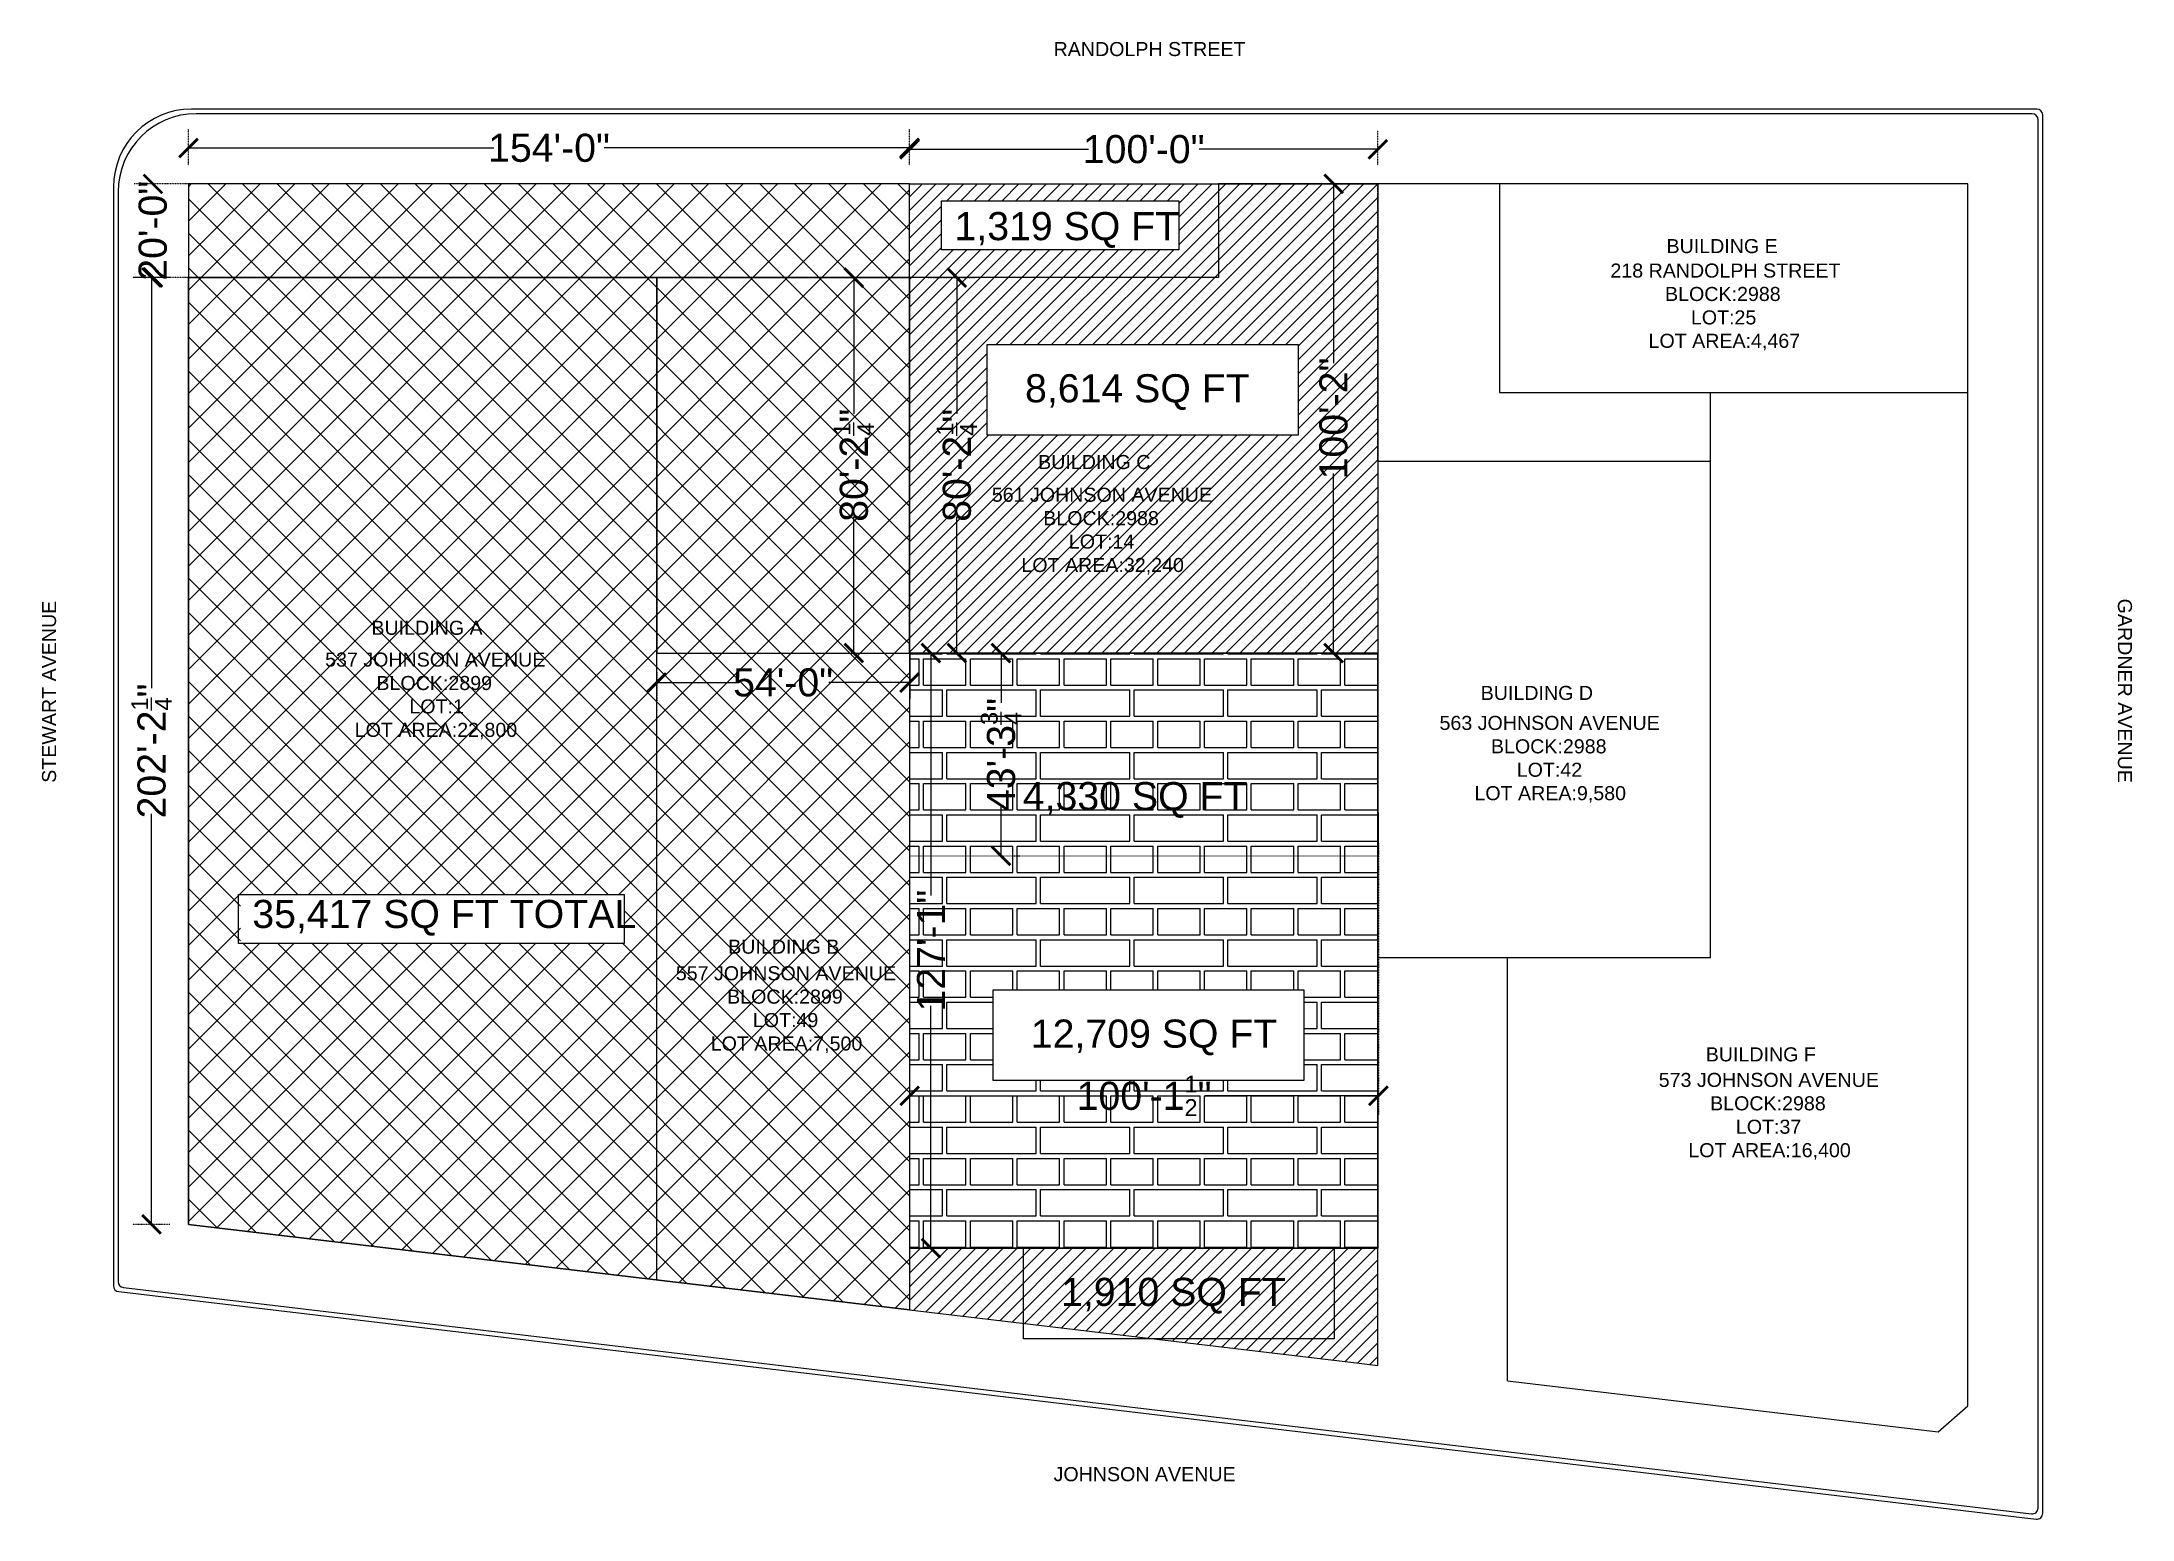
# Model space of a CAD drawing. Header units: inches. Extents: x -13840 to 30462, y 9839 to 187792.
# Drawn here: x -13840 to -8482, y 98911 to 102696 of the extents above; entities that cross this region are included whole.
import ezdxf

# ---------------------------------------------------------------- set-up
doc = ezdxf.new("R2010")
doc.units = ezdxf.units.IN
doc.header["$MEASUREMENT"] = 0
for name, pattern in [('DASHED', [0.75, 0.5, -0.25]), ('DOT2', [0.125, 0, -0.125]), ('PHANTOM2', [1.25, 0.625, -0.125, 0.125, -0.125, 0.125, -0.125])]:
    doc.linetypes.add(name, pattern=pattern)
for name, color, linetype in [('a-plan-iden', 5, 'Continuous'), ('a-plan-note', 4, 'Continuous'), ('a-plan-ovrhd', 8, 'DASHED'), ('a-site-curb', 8, 'Continuous')]:
    doc.layers.add(name, color=color, linetype=linetype)
doc.styles.add('CWALL - ANNO', font='swiss.ttf')
doc.dimstyles.new('CWALL - ANNO', dxfattribs={"dimscale": 0, "dimtxt": 0.09375, "dimasz": 0.0625, "dimexe": 0.0625, "dimexo": 0.0625, "dimgap": 0, "dimtad": 0, "dimzin": 3, "dimdsep": 46, "dimlunit": 4, "dimtxsty": 'CWALL - ANNO', "dimblk": 'ARCHTICK', "dimblk1": 'ARCHTICK', "dimblk2": 'ARCHTICK', "dimcen": 0.09, "dimadec": 0, "dimazin": 0, "dimtfac": 0.6, "dimtofl": 0, "dimtmove": 1, "dimatfit": 3, "dimfxl": 1, "dimtolj": 1, "dimtzin": 0, "dimarcsym": 0})

msp = doc.modelspace()

# ---------------------------------------------------------------- texts
at = {"layer": 'a-plan-note', "attachment_point": 1, "style": 'CWALL - ANNO'}
for s, width, insert, char_height in [('RANDOLPH STREET', 518.13168, (-11246.632, 102695.566), 36), ('1,319 SQ FT', 634.2827, (-11500.554, 102259.845), 72), ('\\pi193.77783;BUILDING E', 657.86116, (-9869.664, 102190.696), 36), ('\\pi47.38272;218 RANDOLPH STREET\\P\\pi187.42345;BLOCK:2988\\P\\pi253.65563;LOT:25\\P\\pi145.14239;LOT AREA:4,467', 657.86116, (-9867.072, 102128.034), 36), ('8,614 SQ FT', 634.2827, (-11319.803, 101844.396), 72), ('\\pi191.82264;BUILDING C', 657.86116, (-11478.076, 101637.413), 36), ('\\pi55.69229;561 JOHNSON AVENUE\\P\\pi187.42345;BLOCK:2988\\P\\pi253.16683;LOT:14\\P\\pi131.45604;LOT AREA:32,240', 657.86116, (-11460.61, 101553.625), 36), ('\\pi192.80023;BUILDING A', 657.86116, (-13187.634, 101212.661), 36), ('\\pi55.69229;537 JOHNSON AVENUE\\P\\pi187.17905;BLOCK:2899\\P\\pi271.49677;LOT:1\\P\\pi131.45604;LOT AREA:22,800', 657.86116, (-13169.156, 101131.228), 36), ('\\pi192.06704;BUILDING D', 657.86116, (-10344.106, 101045.806), 36), ('\\pi55.69229;563 JOHNSON AVENUE\\P\\pi187.42345;BLOCK:2988\\P\\pi253.65563;LOT:42\\P\\pi145.14239;LOT AREA:9,580', 657.86116, (-10313.314, 100968.993), 36), ('4,330 SQ FT', 634.2827, (-11325.57, 100799.402), 72), ('35,417 SQ FT TOTAL', 950.25015, (-13300.159, 100497.525), 72), ('\\pi193.04463;BUILDING B', 657.86116, (-12273.554, 100395.631), 36), ('\\pi55.69229;557 JOHNSON AVENUE\\P\\pi187.17905;BLOCK:2899\\P\\pi253.16683;LOT:49\\P\\pi145.14239;LOT AREA:7,500', 657.86116, (-12270.422, 100327.595), 36), ('12,709 SQ FT', 634.2827, (-11304.965, 100190.91), 72), ('\\pi194.75543;BUILDING F', 657.86116, (-9770.088, 100119.716), 36), ('\\pi55.69229;573 JOHNSON AVENUE\\P\\pi187.42345;BLOCK:2988\\P\\pi253.41123;LOT:37\\P\\pi131.45604;LOT AREA:16,400', 657.86116, (-9751.575, 100054.291), 36), ('1,910 SQ FT', 634.2827, (-11227.4, 99529.107), 72), ('JOHNSON AVENUE', 518.13168, (-11246.632, 99044.107), 36)]:
    msp.add_mtext_dynamic_manual_height_columns(s, width=width, gutter_width=60, heights=[0], dxfattribs=dict(at, insert=insert, char_height=char_height))
at = {"layer": 'a-plan-note', "char_height": 36, "attachment_point": 3, "style": 'CWALL - ANNO'}
for s, insert, rotation in [('STEWART AVENUE', (-13839.002, 101264.12), 90), ('GARDNER AVENUE', (-8483.027, 100797.225), 270)]:
    msp.add_mtext_dynamic_manual_height_columns(s, width=518.13168, gutter_width=60, heights=[0], dxfattribs=dict(at, insert=insert, rotation=rotation))

# ---------------------------------------------------------------- blocks, each defined once
blk = doc.blocks.new('_ArchTick')
at = {"color": 0, "const_width": 0.15}
blk.add_lwpolyline([(-0.5, -0.5), (0.5, 0.5)], dxfattribs=at)
blk = doc.blocks.new('*D129')
at = {"layer": 'a-plan-iden', "color": 0, "linetype": 'DOT2', "lineweight": -2, "transparency": 16777216}
for p, q in [((-11615.7, 102380.1), (-11615.7, 102468.7)), ((-10415.6, 102380.1), (-10415.6, 102468.7))]:
    blk.add_line(p, q, dxfattribs=at)
at = {"layer": 'a-plan-iden', "color": 0, "lineweight": -2, "transparency": 16777216}
for p, q in [((-11615.7, 102420.7), (-11157.4, 102420.7)), ((-10415.6, 102420.7), (-10873.9, 102420.7))]:
    blk.add_line(p, q, dxfattribs=at)
at = {"layer": 'Defpoints', "color": 0, "transparency": 16777216}
for p in [(-10415.6, 102420.7), (-11615.7, 102332.1), (-10415.6, 102332.1)]:
    blk.add_point(p, dxfattribs=at)
at = {"layer": 'a-plan-iden', "color": 0, "lineweight": -2, "transparency": 16777216, "xscale": 48, "yscale": 48, "zscale": 48, "rotation": 180}
blk.add_blockref('_ArchTick', (-11615.7, 102420.7), dxfattribs=at)
at = {"layer": 'a-plan-iden', "color": 0, "lineweight": -2, "transparency": 16777216, "xscale": 48, "yscale": 48, "zscale": 48}
blk.add_blockref('_ArchTick', (-10415.6, 102420.7), dxfattribs=at)
at = {"layer": 'a-plan-iden', "color": 0, "transparency": 16777216, "insert": (-11015.7, 102420.7), "char_height": 72, "attachment_point": 5, "style": 'CWALL - ANNO'}
blk.add_mtext('\\A1;100\'-0"', dxfattribs=at)
blk = doc.blocks.new('*D130')
at = {"layer": 'a-plan-iden', "color": 0, "linetype": 'DOT2', "lineweight": -2, "transparency": 16777216}
for p, q in [((-13463.8, 102380.1), (-13463.8, 102472.1)), ((-11615.7, 102380.1), (-11615.7, 102472.1))]:
    blk.add_line(p, q, dxfattribs=at)
at = {"layer": 'a-plan-iden', "color": 0, "lineweight": -2, "transparency": 16777216}
for p, q in [((-13463.8, 102424.1), (-12681.5, 102424.1)), ((-11615.7, 102424.1), (-12398, 102424.1))]:
    blk.add_line(p, q, dxfattribs=at)
at = {"layer": 'Defpoints', "color": 0, "transparency": 16777216}
for p in [(-13463.8, 102424.1), (-13463.8, 102332.1), (-11615.7, 102332.1)]:
    blk.add_point(p, dxfattribs=at)
at = {"layer": 'a-plan-iden', "color": 0, "lineweight": -2, "transparency": 16777216, "xscale": 48, "yscale": 48, "zscale": 48, "rotation": 180}
blk.add_blockref('_ArchTick', (-13463.8, 102424.1), dxfattribs=at)
at = {"layer": 'a-plan-iden', "color": 0, "lineweight": -2, "transparency": 16777216, "xscale": 48, "yscale": 48, "zscale": 48}
blk.add_blockref('_ArchTick', (-11615.7, 102424.1), dxfattribs=at)
at = {"layer": 'a-plan-iden', "color": 0, "transparency": 16777216, "insert": (-12539.7, 102424.1), "char_height": 72, "attachment_point": 5, "style": 'CWALL - ANNO'}
blk.add_mtext('\\A1;154\'-0"', dxfattribs=at)
blk = doc.blocks.new('*D131')
at = {"layer": 'a-plan-iden', "color": 0, "linetype": 'DOT2', "lineweight": -2, "transparency": 16777216}
for p, q in [((-13511.8, 102092.2), (-13606.4, 102092.2)), ((-13511.8, 99666), (-13606.4, 99666))]:
    blk.add_line(p, q, dxfattribs=at)
at = {"layer": 'a-plan-iden', "color": 0, "lineweight": -2, "transparency": 16777216}
for p, q in [((-13558.4, 102092.2), (-13558.4, 101039.9)), ((-13558.4, 99666), (-13558.4, 100718.3))]:
    blk.add_line(p, q, dxfattribs=at)
at = {"layer": 'Defpoints', "color": 0, "transparency": 16777216}
for p in [(-13463.8, 102092.2), (-13558.4, 99666), (-13463.8, 99666)]:
    blk.add_point(p, dxfattribs=at)
at = {"layer": 'a-plan-iden', "color": 0, "lineweight": -2, "transparency": 16777216, "xscale": 48, "yscale": 48, "zscale": 48}
for p, rotation in [((-13558.4, 102092.2), 90), ((-13558.4, 99666), 270)]:
    blk.add_blockref('_ArchTick', p, dxfattribs=dict(at, rotation=rotation))
at = {"layer": 'a-plan-iden', "color": 0, "transparency": 16777216, "insert": (-13558.4, 100879.1), "char_height": 72, "attachment_point": 5, "rotation": 90, "style": 'CWALL - ANNO'}
blk.add_mtext('\\A1;202\'-2{\\H0.6x;\\S1/4;}"', dxfattribs=at)
blk = doc.blocks.new('*D132')
at = {"layer": 'a-plan-iden', "color": 0, "linetype": 'DOT2', "lineweight": -2, "transparency": 16777216}
for p, q in [((-11567.7, 102092.2), (-11446.7, 102092.2)), ((-11567.7, 101130), (-11446.7, 101130))]:
    blk.add_line(p, q, dxfattribs=at)
at = {"layer": 'a-plan-iden', "color": 0, "lineweight": -2, "transparency": 16777216}
for p, q in [((-11494.7, 102092.2), (-11494.7, 101743.2)), ((-11494.7, 101130), (-11494.7, 101478.9))]:
    blk.add_line(p, q, dxfattribs=at)
at = {"layer": 'Defpoints', "color": 0, "transparency": 16777216}
for p in [(-11615.7, 102092.2), (-11494.7, 102092.2), (-11615.7, 101130)]:
    blk.add_point(p, dxfattribs=at)
at = {"layer": 'a-plan-iden', "color": 0, "lineweight": -2, "transparency": 16777216, "xscale": 48, "yscale": 48, "zscale": 48}
for p, rotation in [((-11494.7, 102092.2), 90), ((-11494.7, 101130), 270)]:
    blk.add_blockref('_ArchTick', p, dxfattribs=dict(at, rotation=rotation))
at = {"layer": 'a-plan-iden', "color": 0, "transparency": 16777216, "insert": (-11494.7, 101611.1), "char_height": 72, "attachment_point": 5, "rotation": 90, "style": 'CWALL - ANNO'}
blk.add_mtext('\\A1;80\'-2{\\H0.6x;\\S1/4;}"', dxfattribs=at)
blk = doc.blocks.new('*D133')
at = {"layer": 'a-plan-iden', "color": 0, "linetype": 'DOT2', "lineweight": -2, "transparency": 16777216}
for p, q in [((-10463.6, 102332.1), (-10577, 102332.1)), ((-10463.7, 101130), (-10577, 101130))]:
    blk.add_line(p, q, dxfattribs=at)
at = {"layer": 'a-plan-iden', "color": 0, "lineweight": -2, "transparency": 16777216}
for p, q in [((-10529, 102332.1), (-10529, 101872.3)), ((-10529, 101130), (-10529, 101589.7))]:
    blk.add_line(p, q, dxfattribs=at)
at = {"layer": 'Defpoints', "color": 0, "transparency": 16777216}
for p in [(-10415.6, 102332.1), (-10529, 101130), (-10415.7, 101130)]:
    blk.add_point(p, dxfattribs=at)
at = {"layer": 'a-plan-iden', "color": 0, "lineweight": -2, "transparency": 16777216, "xscale": 48, "yscale": 48, "zscale": 48}
for p, rotation in [((-10529, 102332.1), 90), ((-10529, 101130), 270)]:
    blk.add_blockref('_ArchTick', p, dxfattribs=dict(at, rotation=rotation))
at = {"layer": 'a-plan-iden', "color": 0, "transparency": 16777216, "insert": (-10529, 101731), "char_height": 72, "attachment_point": 5, "rotation": 90, "style": 'CWALL - ANNO'}
blk.add_mtext('\\A1;100\'-2"', dxfattribs=at)
blk = doc.blocks.new('*D134')
at = {"layer": 'a-plan-iden', "color": 0, "linetype": 'DOT2', "lineweight": -2, "transparency": 16777216}
for p, q in [((-11567.7, 101130), (-11512.8, 101130)), ((-11567.7, 99604.9), (-11512.8, 99604.9))]:
    blk.add_line(p, q, dxfattribs=at)
at = {"layer": 'a-plan-iden', "color": 0, "lineweight": -2, "transparency": 16777216}
for p, q in [((-11560.8, 101130), (-11560.8, 100508.7)), ((-11560.8, 99604.9), (-11560.8, 100226.2))]:
    blk.add_line(p, q, dxfattribs=at)
at = {"layer": 'Defpoints', "color": 0, "transparency": 16777216}
for p in [(-11615.7, 101130), (-11615.7, 99604.9), (-11560.8, 99604.9)]:
    blk.add_point(p, dxfattribs=at)
at = {"layer": 'a-plan-iden', "color": 0, "lineweight": -2, "transparency": 16777216, "xscale": 48, "yscale": 48, "zscale": 48}
for p, rotation in [((-11560.8, 101130), 90), ((-11560.8, 99604.9), 270)]:
    blk.add_blockref('_ArchTick', p, dxfattribs=dict(at, rotation=rotation))
at = {"layer": 'a-plan-iden', "color": 0, "transparency": 16777216, "insert": (-11560.8, 100367.5), "char_height": 72, "attachment_point": 5, "rotation": 90, "style": 'CWALL - ANNO'}
blk.add_mtext('\\A1;127\'-1"', dxfattribs=at)
blk = doc.blocks.new('*D135')
at = {"layer": 'a-plan-iden', "color": 0, "lineweight": -2, "transparency": 16777216}
for p, q in [((-11381.4, 101130), (-11381.4, 101002.7)), ((-11381.4, 100610.2), (-11381.4, 100737.4))]:
    blk.add_line(p, q, dxfattribs=at)
at = {"layer": 'a-plan-iden', "color": 0, "linetype": 'DOT2', "lineweight": -2, "transparency": 16777216}
for p, q in [((-11350, 101130), (-11333.4, 101130)), ((-11350, 100610.2), (-11333.4, 100610.2))]:
    blk.add_line(p, q, dxfattribs=at)
at = {"layer": 'Defpoints', "color": 0, "transparency": 16777216}
for p in [(-11398, 101130), (-11398, 100610.2), (-11381.4, 100610.2)]:
    blk.add_point(p, dxfattribs=at)
at = {"layer": 'a-plan-iden', "color": 0, "lineweight": -2, "transparency": 16777216, "xscale": 48, "yscale": 48, "zscale": 48}
for p, rotation in [((-11381.4, 101130), 90), ((-11381.4, 100610.2), 270)]:
    blk.add_blockref('_ArchTick', p, dxfattribs=dict(at, rotation=rotation))
at = {"layer": 'a-plan-iden', "color": 0, "transparency": 16777216, "insert": (-11381.4, 100870.1), "char_height": 72, "attachment_point": 5, "rotation": 90, "style": 'CWALL - ANNO'}
blk.add_mtext('\\A1;43\'-3{\\H0.6x;\\S3/4;}"', dxfattribs=at)
blk = doc.blocks.new('*D136')
at = {"layer": 'a-plan-iden', "color": 0, "linetype": 'DOT2', "lineweight": -2, "transparency": 16777216}
for p, q in [((-11615.5, 100638.9), (-11615.5, 99947.5)), ((-10414, 100643.4), (-10414, 99947.5))]:
    blk.add_line(p, q, dxfattribs=at)
at = {"layer": 'a-plan-iden', "color": 0, "lineweight": -2, "transparency": 16777216}
for p, q in [((-11615.5, 99995.5), (-11171.3, 99995.5)), ((-10414, 99995.5), (-10858.2, 99995.5))]:
    blk.add_line(p, q, dxfattribs=at)
at = {"layer": 'Defpoints', "color": 0, "transparency": 16777216}
for p in [(-11615.5, 100686.9), (-10414, 100691.4), (-10414, 99995.5)]:
    blk.add_point(p, dxfattribs=at)
at = {"layer": 'a-plan-iden', "color": 0, "lineweight": -2, "transparency": 16777216, "xscale": 48, "yscale": 48, "zscale": 48, "rotation": 180}
blk.add_blockref('_ArchTick', (-11615.5, 99995.5), dxfattribs=at)
at = {"layer": 'a-plan-iden', "color": 0, "lineweight": -2, "transparency": 16777216, "xscale": 48, "yscale": 48, "zscale": 48}
blk.add_blockref('_ArchTick', (-10414, 99995.5), dxfattribs=at)
at = {"layer": 'a-plan-iden', "color": 0, "transparency": 16777216, "insert": (-11014.7, 99995.5), "char_height": 72, "attachment_point": 5, "style": 'CWALL - ANNO'}
blk.add_mtext('\\A1;100\'-1{\\H0.6x;\\S1/2;}"', dxfattribs=at)
blk = doc.blocks.new('*D137')
at = {"layer": 'a-plan-iden', "color": 0, "linetype": 'DOT2', "lineweight": -2, "transparency": 16777216}
for p, q in [((-12263.8, 101082), (-12263.8, 101006.4)), ((-11615.7, 101082), (-11615.7, 101006.4))]:
    blk.add_line(p, q, dxfattribs=at)
at = {"layer": 'a-plan-iden', "color": 0, "lineweight": -2, "transparency": 16777216}
for p, q in [((-12263.8, 101054.4), (-12056.6, 101054.4)), ((-11615.7, 101054.4), (-11822.9, 101054.4))]:
    blk.add_line(p, q, dxfattribs=at)
at = {"layer": 'Defpoints', "color": 0, "transparency": 16777216}
for p in [(-12263.8, 101130), (-11615.7, 101130), (-11615.7, 101054.4)]:
    blk.add_point(p, dxfattribs=at)
at = {"layer": 'a-plan-iden', "color": 0, "lineweight": -2, "transparency": 16777216, "xscale": 48, "yscale": 48, "zscale": 48, "rotation": 180}
blk.add_blockref('_ArchTick', (-12263.8, 101054.4), dxfattribs=at)
at = {"layer": 'a-plan-iden', "color": 0, "lineweight": -2, "transparency": 16777216, "xscale": 48, "yscale": 48, "zscale": 48}
blk.add_blockref('_ArchTick', (-11615.7, 101054.4), dxfattribs=at)
at = {"layer": 'a-plan-iden', "color": 0, "transparency": 16777216, "insert": (-11939.8, 101054.4), "char_height": 72, "attachment_point": 5, "style": 'CWALL - ANNO'}
blk.add_mtext('\\A1;54\'-0"', dxfattribs=at)
blk = doc.blocks.new('*D138')
at = {"layer": 'a-plan-iden', "color": 0, "linetype": 'DOT2', "lineweight": -2, "transparency": 16777216}
for p, q in [((-11767.3, 102092.2), (-11710.6, 102092.2)), ((-11767.3, 101130), (-11710.6, 101130))]:
    blk.add_line(p, q, dxfattribs=at)
at = {"layer": 'a-plan-iden', "color": 0, "lineweight": -2, "transparency": 16777216}
for p, q in [((-11758.6, 102092.2), (-11758.6, 101743.2)), ((-11758.6, 101130), (-11758.6, 101478.9))]:
    blk.add_line(p, q, dxfattribs=at)
at = {"layer": 'Defpoints', "color": 0, "transparency": 16777216}
for p in [(-11815.3, 102092.2), (-11758.6, 102092.2), (-11815.3, 101130)]:
    blk.add_point(p, dxfattribs=at)
at = {"layer": 'a-plan-iden', "color": 0, "lineweight": -2, "transparency": 16777216, "xscale": 48, "yscale": 48, "zscale": 48}
for p, rotation in [((-11758.6, 102092.2), 90), ((-11758.6, 101130), 270)]:
    blk.add_blockref('_ArchTick', p, dxfattribs=dict(at, rotation=rotation))
at = {"layer": 'a-plan-iden', "color": 0, "transparency": 16777216, "insert": (-11758.6, 101611.1), "char_height": 72, "attachment_point": 5, "rotation": 90, "style": 'CWALL - ANNO'}
blk.add_mtext('\\A1;80\'-2{\\H0.6x;\\S1/4;}"', dxfattribs=at)
blk = doc.blocks.new('*D139')
at = {"layer": 'a-plan-iden', "color": 0, "linetype": 'DOT2', "lineweight": -2, "transparency": 16777216}
for p, q in [((-13327.9, 102332.1), (-13602.9, 102332.1)), ((-13327.9, 102092.2), (-13602.9, 102092.2))]:
    blk.add_line(p, q, dxfattribs=at)
at = {"layer": 'a-plan-iden', "color": 0, "lineweight": -2, "transparency": 16777216}
for p, q in [((-13554.9, 102332.1), (-13554.9, 102329.4)), ((-13554.9, 102092.2), (-13554.9, 102094.8))]:
    blk.add_line(p, q, dxfattribs=at)
at = {"layer": 'Defpoints', "color": 0, "transparency": 16777216}
for p in [(-13554.9, 102332.1), (-13279.9, 102332.1), (-13279.9, 102092.2)]:
    blk.add_point(p, dxfattribs=at)
at = {"layer": 'a-plan-iden', "color": 0, "lineweight": -2, "transparency": 16777216, "xscale": 48, "yscale": 48, "zscale": 48}
for p, rotation in [((-13554.9, 102332.1), 90), ((-13554.9, 102092.2), 270)]:
    blk.add_blockref('_ArchTick', p, dxfattribs=dict(at, rotation=rotation))
at = {"layer": 'a-plan-iden', "color": 0, "transparency": 16777216, "insert": (-13554.9, 102212.1), "char_height": 72, "attachment_point": 5, "rotation": 90, "style": 'CWALL - ANNO'}
blk.add_mtext('\\A1;20\'-0"', dxfattribs=at)

# ---------------------------------------------------------------- dimensions: what is measured, and where the dimension line sits
at = {"layer": 'a-plan-iden'}
for base, p1, p2, picture, middle in [((-13463.802, 102424.057), (-11615.692, 102332.065), (-13463.802, 102332.065), '*D130', (-12539.747, 102424.057)), ((-10415.636, 102420.717), (-11615.692, 102332.065), (-10415.636, 102332.065), '*D129', (-11015.664, 102420.717)), ((-11615.716, 101054.434), (-12263.792, 101129.957), (-11615.716, 101129.957), '*D137', (-11939.754, 101054.434)), ((-10414.016, 99995.457), (-11615.477, 100686.915), (-10414.016, 100691.416), '*D136', (-11014.747, 99995.457))]:
    dim = msp.add_linear_dim(base=base, p1=p1, p2=p2, dimstyle='CWALL - ANNO', dxfattribs=at)
    dim.commit()
    dim.dimension.update_dxf_attribs({"geometry": picture, "text_midpoint": middle})
for base, p1, p2, picture, middle in [((-13554.857, 102332.065), (-13279.944, 102092.166), (-13279.944, 102332.065), '*D139', (-13554.857, 102212.115)), ((-10529.042, 101129.957), (-10415.636, 102332.065), (-10415.659, 101129.957), '*D133', (-10529.042, 101731.011)), ((-13558.365, 99665.997), (-13463.802, 102092.166), (-13463.802, 99665.997), '*D131', (-13558.365, 100879.081)), ((-11758.585, 102092.166), (-11815.278, 101129.957), (-11815.278, 102092.166), '*D138', (-11758.585, 101611.061)), ((-11494.74, 102092.166), (-11615.716, 101129.957), (-11615.716, 102092.166), '*D132', (-11494.74, 101611.061)), ((-11560.766, 99604.946), (-11615.716, 101129.957), (-11615.692, 99604.946), '*D134', (-11560.766, 100367.451)), ((-11381.379, 100610.206), (-11398.045, 101129.957), (-11398.045, 100610.206), '*D135', (-11381.379, 100870.081))]:
    dim = msp.add_linear_dim(base=base, p1=p1, p2=p2, angle=90, dimstyle='CWALL - ANNO', dxfattribs=at)
    dim.commit()
    dim.dimension.update_dxf_attribs({"geometry": picture, "text_midpoint": middle})

# ---------------------------------------------------------------- hatches: boundary and pattern name
at = {"transparency": 33554483}
h = msp.add_hatch(dxfattribs=at)
h.set_pattern_fill('ANSI37', color=8, scale=500)
h.paths.add_polyline_path([(-13463.802, 102332.065), (-11615.692, 102332.065), (-11615.692, 99446.804), (-13463.802, 99665.997)])
h.paths.add_polyline_path([(-12347.381, 100510.963), (-12347.381, 100387.472), (-13330.359, 100387.472), (-13330.359, 100510.963)], flags=16)
h = msp.add_hatch(dxfattribs=at)
h.set_pattern_fill('ANSI31', color=8, scale=200)
h.paths.add_polyline_path([(-11416.526, 101688.15), (-11416.526, 101920.213), (-10619.768, 101920.213), (-10619.768, 101688.15)], flags=16)
h.paths.add_polyline_path([(-10415.659, 101129.957), (-11615.716, 101129.957), (-11615.692, 102332.065), (-10415.636, 102332.065)])
h.paths.add_polyline_path([(-10925.691, 102288.861), (-10925.691, 102163.042), (-11533.518, 102163.042), (-11533.518, 102288.861)], flags=16)
h = msp.add_hatch(dxfattribs=at)
h.set_pattern_fill('AR-BRELM', color=8, scale=30)
h.set_pattern_definition([(0, (0, -164.78), (0, 160.02), [228.75, -11.25]), (0, (0, -97.28), (0, 160.02), [228.75, -11.25]), (0, (60, -84.77), (0, 160.02), [108.75, -11.25]), (0, (60, -17.27), (0, 160.02), [108.75, -11.25]), (90, (0, -164.78), (-240, 1e-14), [67.5, -92.52]), (90, (-11.25, -164.78), (-240, 1e-14), [67.5, -92.52]), (90, (60, -84.77), (-120, 7e-15), [67.5, -92.52]), (90, (48.75, -84.77), (-120, 7e-15), [67.5, -92.52])])
h.paths.add_polyline_path([(-11615.692, 99604.912), (-10415.636, 99604.912), (-10415.636, 101129.957), (-11615.692, 101129.957)])
h.paths.add_polyline_path([(-10604.93, 100034.664), (-11401.688, 100034.664), (-11401.688, 100266.727), (-10604.93, 100266.727)], flags=16)
h = msp.add_hatch(dxfattribs=at)
h.set_pattern_fill('ANSI31', color=8, scale=200)
h.paths.add_polyline_path([(-11615.692, 99604.946), (-11615.692, 99446.804), (-10463.444, 99310.142), (-10415.636, 99304.472), (-10415.627, 99604.912)])

# ---------------------------------------------------------------- linework, layer by layer
for p, q in [((-9563.808, 101797.945), (-8903.834, 101797.945)), ((-9563.808, 101797.945), (-9563.808, 100349.122)), ((-9563.808, 101620.477), (-10415.636, 101620.477)), ((-10415.636, 101620.477), (-10415.636, 99604.912)), ((-10083.17, 100348.912), (-10415.636, 100348.912)), ((-9563.808, 100349.122), (-10083.17, 100349.122)), ((-10083.17, 99264.986), (-10083.17, 100348.912))]:
    msp.add_line(p, q)
for points in [[(-10083.17, 99265.04), (-8979.673, 99134.161), (-8903.834, 99201.084), (-8903.834, 102332.065), (-10823.736, 102332.065), (-10823.736, 102092.166), (-13463.802, 102092.166)], [(-10103.734, 102332.065), (-10103.734, 101797.945), (-9563.808, 101797.945)], [(-13463.802, 102092.166), (-13463.802, 99665.997), (-11615.692, 99446.804)], [(-12263.773, 99523.668), (-12263.764, 102092.166)], [(-12263.792, 101129.957), (-11615.716, 101129.957), (-11615.692, 99446.804)], [(-10415.636, 99604.912), (-11615.692, 99604.946)]]:
    msp.add_lwpolyline(points)
at = {"color": 8, "transparency": 33554483}
msp.add_lwpolyline([(-11324.124, 99604.924), (-10527.365, 99604.924), (-10527.365, 99372.861), (-11324.124, 99372.861)], close=True, dxfattribs=at)
at = {"layer": 'a-plan-iden'}
for p, q in [((-12263.764, 102092.166), (-12263.788, 101129.957)), ((-12263.788, 101129.957), (-10415.659, 101129.957))]:
    msp.add_line(p, q, dxfattribs=at)
for points in [[(-11615.692, 102332.065), (-13463.802, 102332.065), (-13463.802, 102092.166), (-11615.692, 102092.166)], [(-10415.659, 101129.957), (-11615.716, 101129.957), (-11615.692, 102332.065), (-10415.636, 102332.065)], [(-11533.518, 102288.861), (-10925.691, 102288.861), (-10925.691, 102163.042), (-11533.518, 102163.042)], [(-13463.802, 102092.166), (-11615.692, 102092.166), (-11615.692, 99446.804), (-13463.802, 99665.997)], [(-11416.526, 101920.213), (-10619.768, 101920.213), (-10619.768, 101688.15), (-11416.526, 101688.15)], [(-11615.692, 99604.912), (-10415.636, 99604.912), (-10415.659, 101129.957), (-11615.716, 101129.957)], [(-13335.268, 100510.963), (-12347.381, 100510.963), (-12347.381, 100386.095), (-13335.268, 100386.095)], [(-11401.688, 100266.727), (-10604.93, 100266.727), (-10604.93, 100034.664), (-11401.688, 100034.664)], [(-11615.692, 99604.946), (-11615.692, 99446.804), (-10463.444, 99310.142), (-10415.636, 99304.472), (-10415.627, 99604.912)]]:
    msp.add_lwpolyline(points, close=True, dxfattribs=at)
at = {"layer": 'a-plan-iden', "linetype": 'PHANTOM2', "const_width": 2}
msp.add_lwpolyline([(-11615.747, 100610.206), (-11613.92, 101129.957), (-10415.659, 101129.957), (-10413.712, 100610.206)], close=True, dxfattribs=at)
at = {"layer": 'a-plan-ovrhd'}
msp.add_line((-10415.636, 101620.477), (-10415.636, 102332.065), dxfattribs=at)
at = {"layer": 'a-site-curb'}
for points in [[(-8711.834, 98925.737), (-8711.834, 102508.94, 0.41421356), (-8726.834, 102523.94), (-13455.802, 102523.94, 0.41421356), (-13655.802, 102323.94), (-13655.802, 99508.62, 0.38004077), (-13642.569, 99493.724), (-8728.601, 98910.842, 0.44923254)], [(-8723.834, 98939.245), (-8723.834, 102496.94, 0.41421356), (-8738.834, 102511.94), (-13443.802, 102511.94, 0.41421356), (-13643.802, 102311.94), (-13643.802, 99519.281, 0.38004077), (-13630.569, 99504.385), (-8740.601, 98924.349, 0.44923254)]]:
    msp.add_lwpolyline(points, format="xyb", close=True, dxfattribs=at)

msp.set_redraw_order([(e.dxf.handle, doc.entitydb.next_handle()) for e in msp.query("TEXT MTEXT ATTDEF DIMENSION ARC_DIMENSION")])  # texts and dimensions are drawn at this point

doc.saveas('drawing.dxf')
